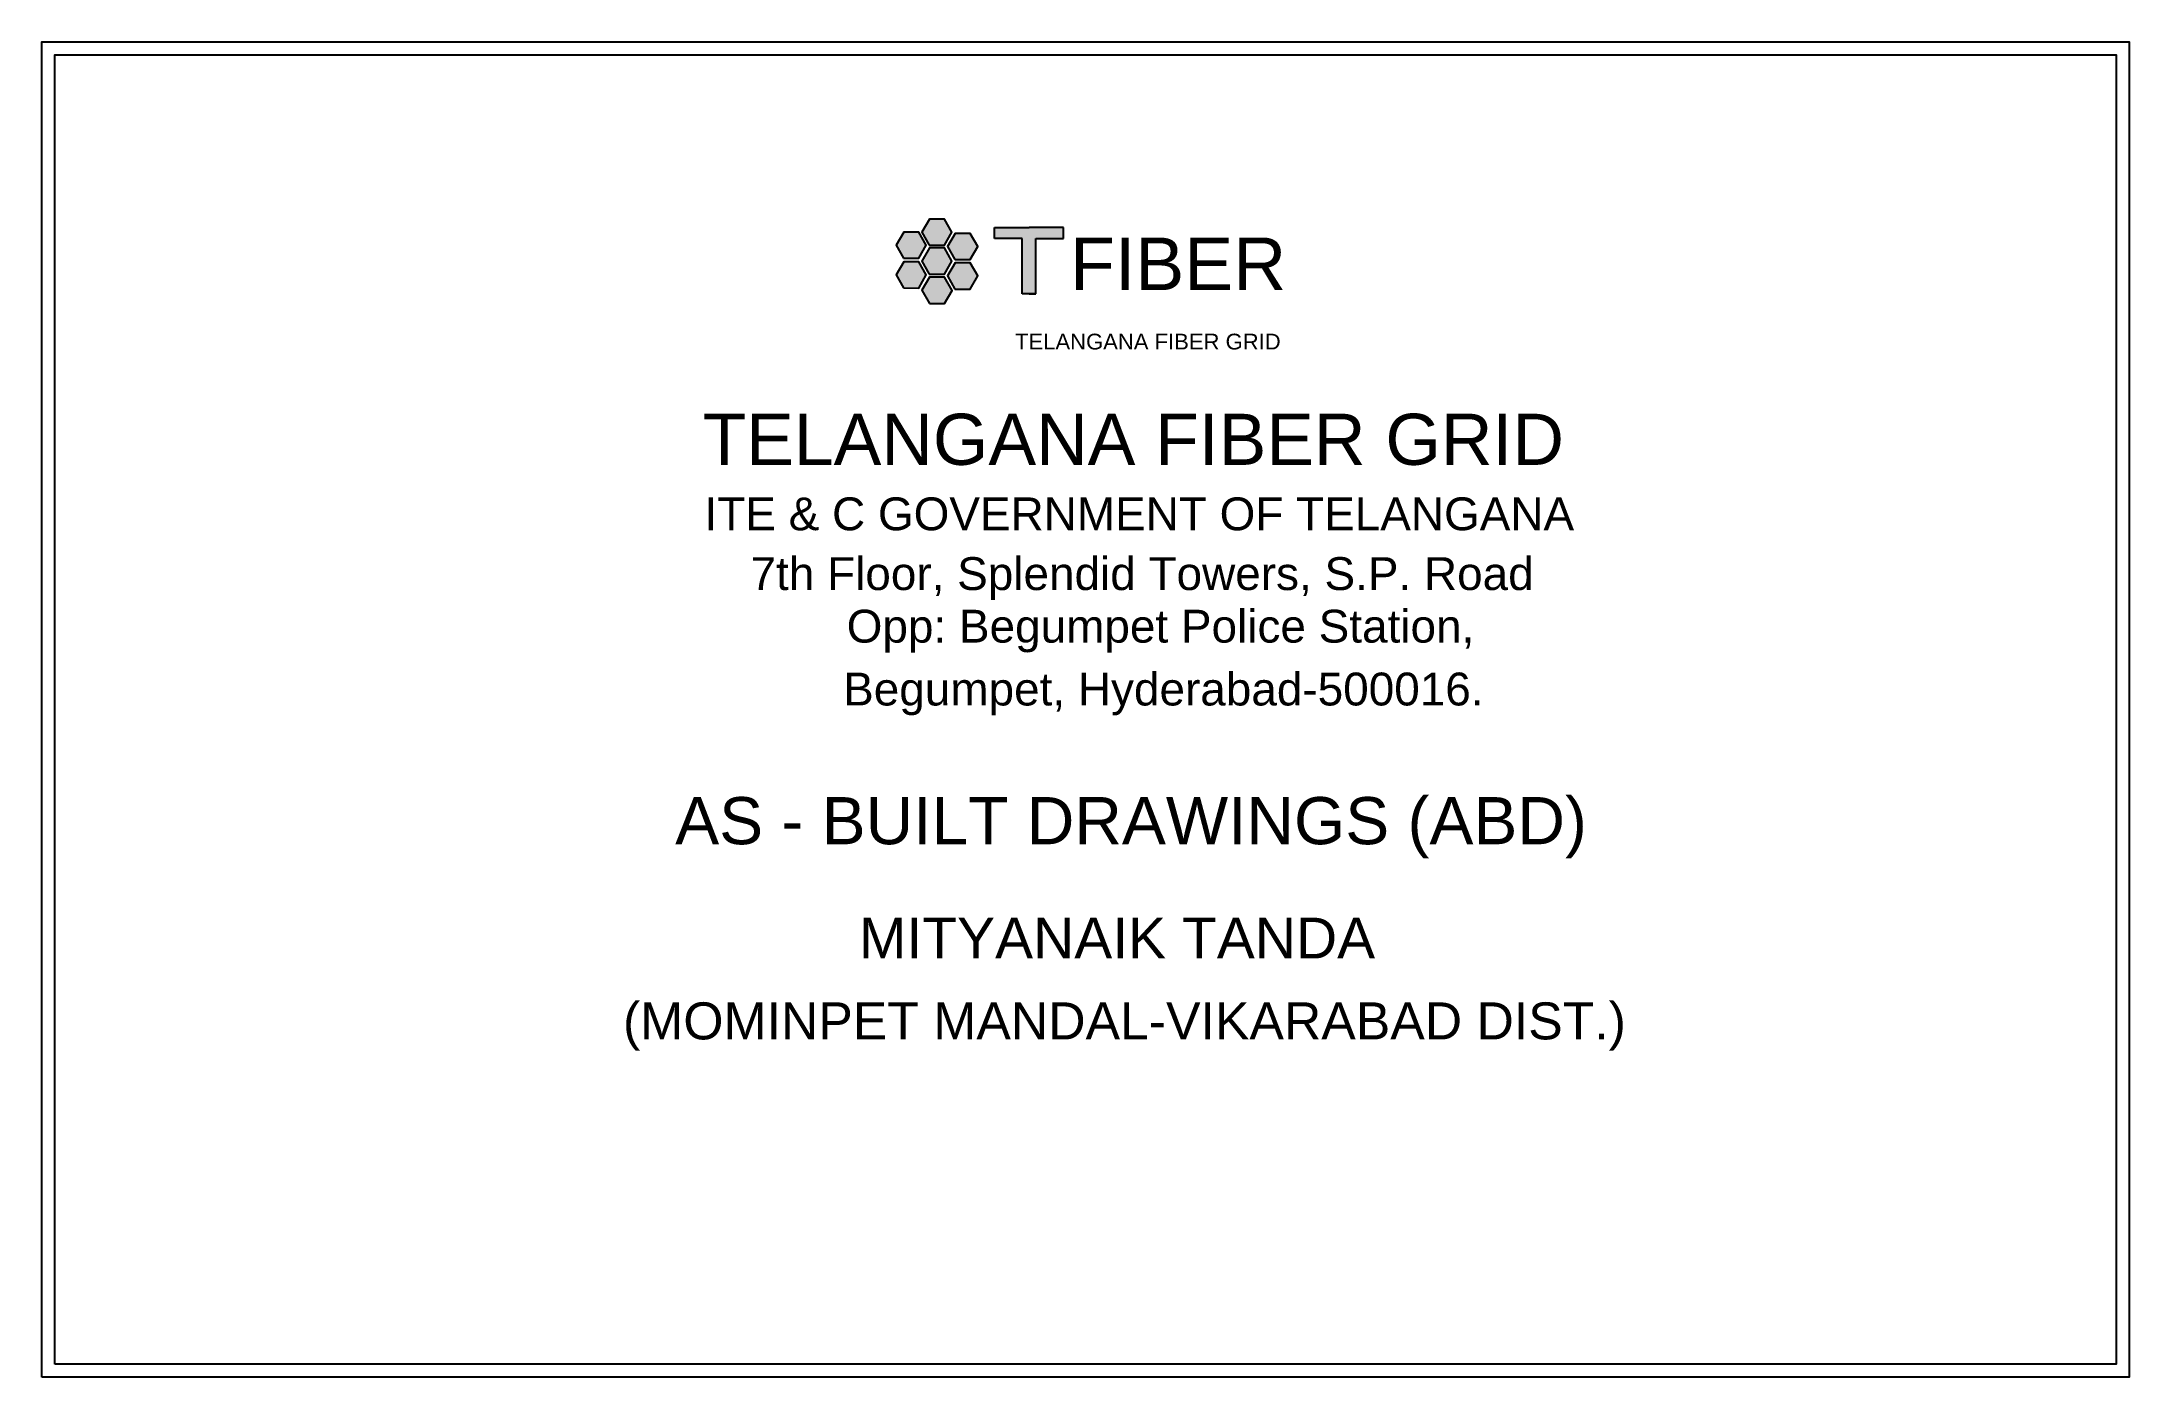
# Model space of a CAD drawing. Header units: inches. Extents: x 1196 to 5959, y 304 to 829.
# Drawn here: x 1195.8 to 1592.9, y 480.8 to 734.9 of the extents above; entities that cross this region are included whole.
import ezdxf
from ezdxf.enums import TextEntityAlignment as Align

# ---------------------------------------------------------------- set-up
doc = ezdxf.new("R2010")
doc.units = ezdxf.units.IN
doc.header["$MEASUREMENT"] = 0
doc.layers.add('Asbuilt_title', color=7, linetype='Continuous')
doc.layers.add('ROW', color=5, linetype='Continuous')
doc.styles.add('200', font='swisse.ttf')
doc.styles.get("Standard").update_dxf_attribs({"font": 'arial.ttf'})

msp = doc.modelspace()

# ---------------------------------------------------------------- texts
at = {"color": 18, "true_color": 0x000000}
msp.add_text('FIBER', height=10, dxfattribs=at).set_placement((1391.41, 687.6))
at = {"color": 252, "true_color": 0x939598}
msp.add_text('TELANGANA FIBER GRID', height=3, dxfattribs=at).set_placement((1380.95, 676.31))
at = {"layer": 'ROW', "color": 5, "style": '200'}
for s, height, p in [(' TELANGANA FIBER GRID', 9.7276, (1401.56, 659.22)), ('ITE & C GOVERNMENT OF TELANGANA', 6.25, (1404.59, 645.04)), ('7th Floor, Splendid Towers, S.P. Road', 6.25, (1405.12, 633.67)), ('Opp: Begumpet Police Station,', 6.25, (1408.62, 623.67)), ('Begumpet, Hyderabad-500016.', 6.25, (1409.16, 611.71))]:
    msp.add_text(s, height=height, dxfattribs=at).set_placement(p, align=Align.MIDDLE_CENTER)
at = {"layer": 'ROW', "color": 6, "style": '200'}
msp.add_text('AS - BUILT DRAWINGS (ABD) ', height=8.9745, dxfattribs=at).set_placement((1404.76, 586.67), align=Align.MIDDLE_CENTER)
at = {"layer": 'ROW', "color": 1, "style": '200'}
for s, height, p in [('MITYANAIK TANDA', 7.7624, (1400.35, 564.34)), ('(MOMINPET MANDAL-VIKARABAD DIST.)', 7.0435, (1401.76, 548.58))]:
    msp.add_text(s, height=height, dxfattribs=at).set_placement(p, align=Align.MIDDLE_CENTER)

# ---------------------------------------------------------------- hatches: boundary and pattern name
h = msp.add_hatch(color=256)
h.set_gradient(color1=(102, 0, 204), color2=(102, 0, 204), tint=1)
h.paths.add_polyline_path([(1367.51, 690.64), (1368.95, 693.12), (1367.52, 695.62), (1364.65, 695.62), (1363.21, 693.14), (1364.64, 690.65)])
h.paths.add_polyline_path([(1367.51, 696.15), (1368.95, 698.63), (1367.52, 701.12), (1364.65, 701.13), (1363.21, 698.64), (1364.64, 696.15)])
h.paths.add_polyline_path([(1358.32, 696.16), (1359.75, 693.67), (1362.62, 693.66), (1364.07, 696.15), (1362.64, 698.64), (1359.77, 698.64)])
h.paths.add_polyline_path([(1359.75, 688.01), (1362.62, 688), (1364.07, 690.48), (1362.64, 692.98), (1359.77, 692.98), (1358.32, 690.5)])
h.paths.add_polyline_path([(1363.25, 687.57), (1364.68, 685.08), (1367.55, 685.07), (1368.99, 687.55), (1367.56, 690.04), (1364.69, 690.05)])
h.paths.add_polyline_path([(1369.52, 687.81), (1372.4, 687.8), (1373.84, 690.29), (1372.41, 692.78), (1369.54, 692.78), (1368.09, 690.3)])
h.paths.add_polyline_path([(1372.41, 698.39), (1369.54, 698.4), (1368.09, 695.92), (1369.52, 693.42), (1372.4, 693.42), (1373.84, 695.9)])
h = msp.add_hatch(color=256)
h.set_gradient(color1=(102, 0, 204), color2=(102, 0, 204), tint=1)
h.paths.add_polyline_path([(1384.93, 697.41), (1390.18, 697.41), (1390.18, 699.51), (1383.61, 699.51), (1377.05, 699.51), (1377.05, 697.41), (1382.3, 697.41), (1382.3, 686.91), (1383.61, 686.91), (1384.93, 686.91)])

# ---------------------------------------------------------------- linework, layer by layer
for p, q in [((1377.05, 697.41), (1377.05, 699.51)), ((1377.05, 699.51), (1383.61, 699.51)), ((1390.18, 699.51), (1383.61, 699.51)), ((1390.18, 697.41), (1390.18, 699.51)), ((1382.3, 697.41), (1377.05, 697.41)), ((1382.3, 686.91), (1382.3, 697.41)), ((1384.93, 686.91), (1384.93, 697.41)), ((1384.93, 697.41), (1390.18, 697.41)), ((1383.61, 686.91), (1382.3, 686.91)), ((1384.93, 686.91), (1383.61, 686.91)), ((1383.61, 686.91), (1384.93, 686.91))]:
    msp.add_line(p, q)
for points in [[(1364.64, 696.15), (1367.51, 696.15), (1368.95, 698.63), (1367.52, 701.12), (1364.65, 701.13), (1363.21, 698.64)], [(1359.75, 693.67), (1362.62, 693.66), (1364.07, 696.15), (1362.64, 698.64), (1359.77, 698.64), (1358.32, 696.16)], [(1364.64, 690.65), (1367.51, 690.64), (1368.95, 693.12), (1367.52, 695.62), (1364.65, 695.62), (1363.21, 693.14)], [(1369.52, 693.42), (1372.4, 693.42), (1373.84, 695.9), (1372.41, 698.39), (1369.54, 698.4), (1368.09, 695.92)], [(1359.75, 688.01), (1362.62, 688), (1364.07, 690.48), (1362.64, 692.98), (1359.77, 692.98), (1358.32, 690.5)], [(1369.52, 687.81), (1372.4, 687.8), (1373.84, 690.29), (1372.41, 692.78), (1369.54, 692.78), (1368.09, 690.3)], [(1364.68, 685.08), (1367.55, 685.07), (1368.99, 687.55), (1367.56, 690.04), (1364.69, 690.05), (1363.25, 687.57)]]:
    msp.add_lwpolyline(points, close=True)
at = {"layer": 'Asbuilt_title'}
for points in [[(1195.81, 480.78), (1195.81, 734.85), (1592.89, 734.85), (1592.89, 480.78)], [(1198.3, 483.27), (1198.3, 732.36), (1590.4, 732.36), (1590.4, 483.27)]]:
    msp.add_lwpolyline(points, close=True, dxfattribs=at)

msp.set_redraw_order([(e.dxf.handle, doc.entitydb.next_handle()) for e in msp.query("TEXT MTEXT ATTDEF DIMENSION ARC_DIMENSION")])  # texts and dimensions are drawn at this point

doc.saveas('drawing.dxf')
